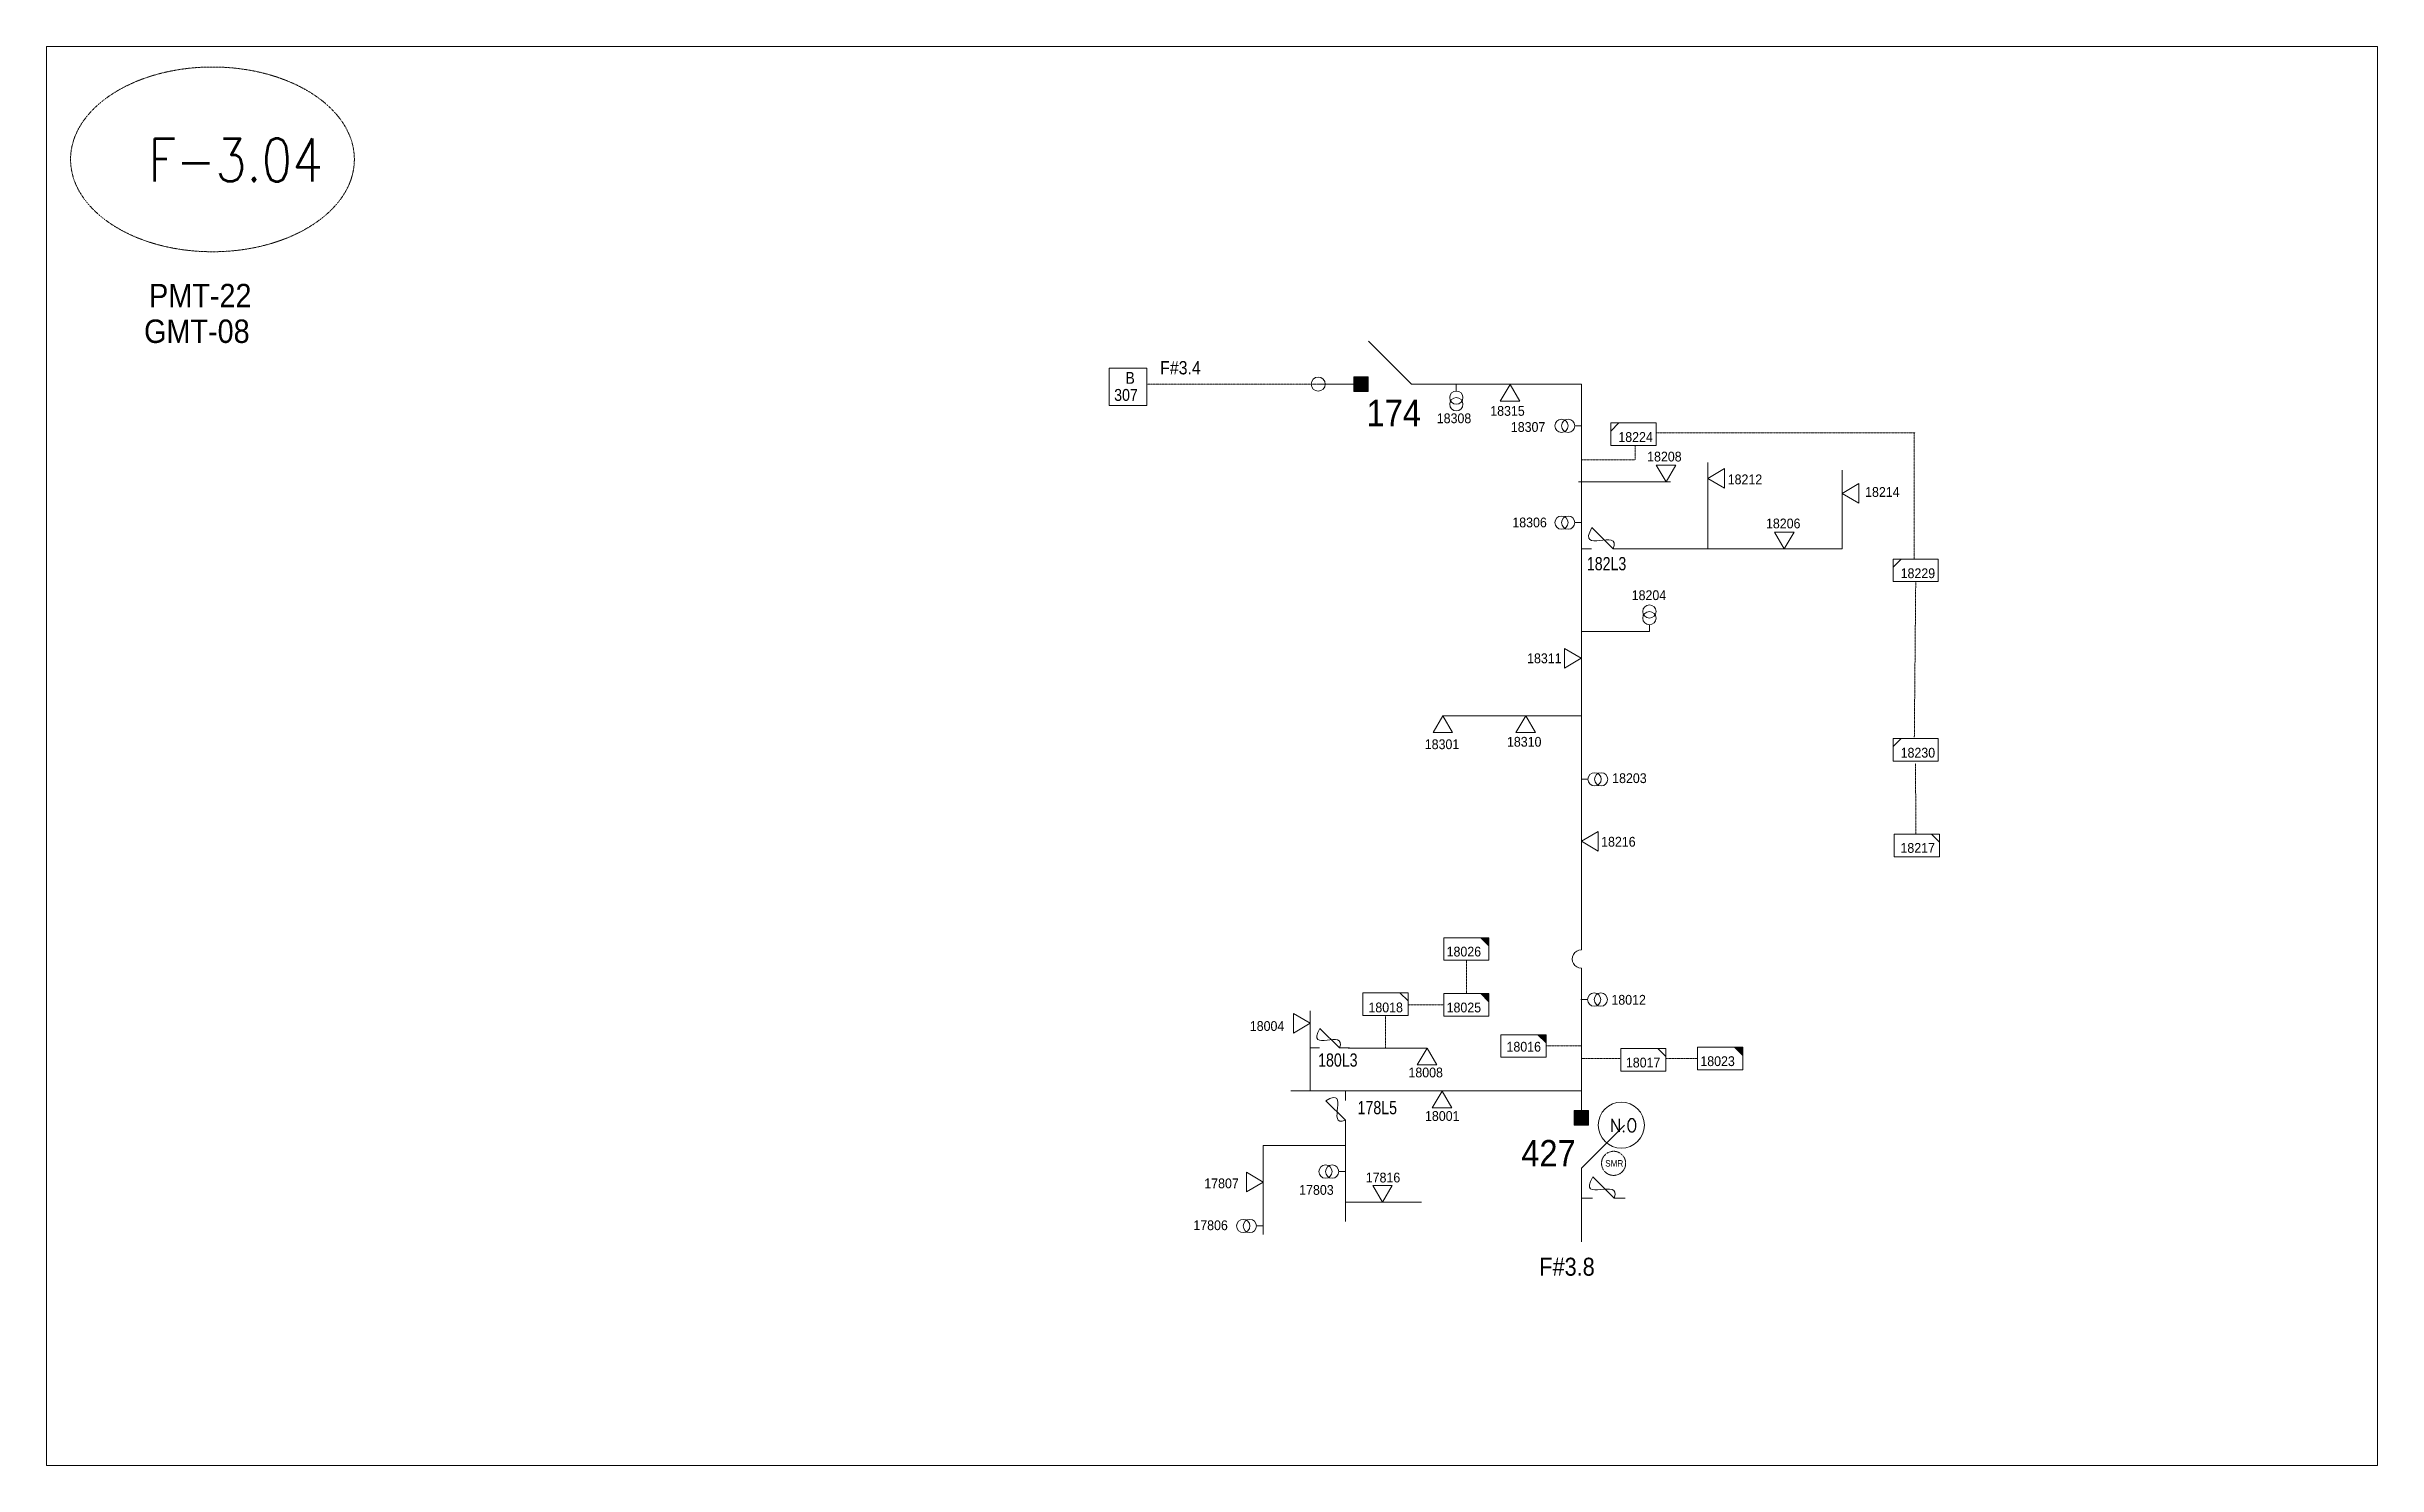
# Model space of a CAD drawing. Header units: metres. Extents: x 65984 to 144644, y -19036 to 23726.
# Drawn here: x 111666 to 112546, y 13553 to 14089 of the extents above; entities that cross this region are included whole.
import ezdxf
from ezdxf.enums import TextEntityAlignment as Align

# ---------------------------------------------------------------- set-up
doc = ezdxf.new("R2010")
doc.units = ezdxf.units.M
doc.header["$MEASUREMENT"] = 0
doc.linetypes.add('DGN Style 3', pattern=[0.013877, 0, -0.013877])
doc.layers.get('0').update_dxf_attribs({"color": 95, "lineweight": 40})
for name, color, linetype, lineweight in [('ABS', 7, 'Continuous', 40), ('ABS NUMBER', 112, 'Continuous', 30), ('d_eos no', 121, 'Continuous', 40), ('d_fco', 5, 'Continuous', 40), ('d_fco text', 95, 'Continuous', 40), ('d_oh branch', 94, 'Continuous', 40), ('d_tf', 1, 'Continuous', 40), ('d_tf no', 6, 'Continuous', 40), ('d_tf_200', 1, 'Continuous', 40), ('d_ug cable', 95, 'Continuous', 40), ('FDR  1  05', 172, 'Continuous', 40), ('fedr no', 95, 'Continuous', 40), ('GRID STATION 01', 7, 'Continuous', 40), ('O H MAIN FEEDER', 4, 'Continuous', 100), ('SW N O', 114, 'Continuous', 30)]:
    doc.layers.add(name, color=color, linetype=linetype, lineweight=lineweight)
doc.styles.add('Style-Arial', font='arial.ttf')
doc.styles.add('Style-msdefault', font='msdefault.shx')
doc.styles.add('Style-STANDARD', font='STANDARD.shx')

msp = doc.modelspace()

# ---------------------------------------------------------------- texts
at = {"layer": 'ABS NUMBER', "color": 7, "lineweight": 13, "style": 'Style-Arial', "width": 0.88}
msp.add_text('174', height=10, dxfattribs=at).set_placement((112185.09, 13955.87), align=Align.TOP_RIGHT)
at = {"layer": 'ABS NUMBER', "color": 2, "lineweight": 13, "style": 'Style-Arial', "width": 0.88}
msp.add_text('427', height=10, dxfattribs=at).set_placement((112243.5, 13676.32), align=Align.TOP_RIGHT)
at = {"layer": 'd_eos no', "color": 7, "linetype": 'Continuous', "lineweight": 13, "style": 'Style-Arial', "width": 0.88}
for s, p in [('PMT-22', (111704.93, 13999.64)), ('GMT-08', (111703.03, 13986.17))]:
    msp.add_text(s, height=8.843, dxfattribs=at).set_placement(p, align=Align.TOP_LEFT)
at = {"layer": 'd_fco text', "color": 111, "linetype": 'Continuous', "lineweight": 13, "style": 'Style-msdefault', "width": 0.8}
msp.add_text('182L3', height=5, dxfattribs=at).set_placement((112247.74, 13891.47))
for s, p in [('180L3', (112161.15, 13704.01)), ('178L5', (112176.05, 13686.05))]:
    msp.add_text(s, height=5, dxfattribs=at).set_placement(p, align=Align.RIGHT)
at = {"layer": 'd_tf no', "color": 111, "linetype": 'Continuous', "lineweight": 13, "style": 'Style-msdefault', "width": 0.945946}
for s, p in [('18308', (112191.07, 13950.72)), ('18315', (112211.26, 13953.51)), ('18307', (112219.04, 13947.43)), ('18208', (112270.49, 13936.26)), ('18212', (112300.91, 13927.65)), ('18214', (112352.78, 13922.89)), ('18306', (112219.6, 13911.38)), ('18206', (112315.36, 13911)), ('18204', (112264.66, 13883.91)), ('18311', (112225.17, 13860.07)), ('18301', (112186.54, 13827.62)), ('18310', (112217.57, 13828.55)), ('18203', (112257.29, 13814.81)), ('18216', (112253.12, 13790.8)), ('18217', (112366.13, 13788.47)), ('18026', (112194.79, 13749.32)), ('18018', (112165.27, 13728.23)), ('18025', (112194.79, 13728.21)), ('18012', (112257, 13731.11)), ('18004', (112120.49, 13721.21)), ('18016', (112217.4, 13713.39)), ('18017', (112262.47, 13707.42)), ('18023', (112290.58, 13707.94)), ('17807', (112103.3, 13661.79)), ('17803', (112139.13, 13659.31)), ('17816', (112164.26, 13663.98)), ('17806', (112099.17, 13645.97))]:
    msp.add_text(s, height=3.7, dxfattribs=at).set_placement(p, align=Align.TOP_LEFT)
for s, p in [('18224', (112272.64, 13943.64)), ('18229', (112379.21, 13892.2)), ('18230', (112379.21, 13824.43))]:
    msp.add_text(s, height=3.7, dxfattribs=at).set_placement(p, align=Align.TOP_RIGHT)
for s, p in [('18008', (112180.38, 13699.96)), ('18001', (112186.63, 13683.53))]:
    msp.add_text(s, height=3.7, dxfattribs=at).set_placement(p)
at = {"layer": 'd_tf no', "color": 1, "linetype": 'Continuous', "lineweight": 40, "style": 'Style-msdefault', "width": 0.945946}
msp.add_text('SMR', height=2.428, dxfattribs=at).set_placement((112254.65, 13668.71), align=Align.TOP_LEFT)
at = {"layer": 'fedr no', "color": 6, "linetype": 'Continuous', "lineweight": 13, "style": 'Style-STANDARD', "width": 0.909091}
msp.add_text('F-3.04', height=16.256, dxfattribs=at).set_placement((111737.59, 14046.44), align=Align.MIDDLE_CENTER)
at = {"layer": 'GRID STATION 01', "linetype": 'Continuous', "lineweight": 13, "style": 'Style-msdefault'}
for s, height, width, p in [('B', 4.5, 0.888889, (112073.51, 13966.39)), ('F#3.4', 5, 0.9, (112086.6, 13970.46)), ('307', 4.5, 0.888889, (112069.28, 13959.94))]:
    msp.add_text(s, height=height, dxfattribs=dict(at, width=width)).set_placement(p, align=Align.TOP_LEFT)
at = {"layer": 'GRID STATION 01', "color": 2, "linetype": 'Continuous', "lineweight": 13, "style": 'Style-msdefault', "width": 0.9}
msp.add_text('F#3.8', height=6.792, dxfattribs=at).set_placement((112229.8, 13631.86), align=Align.TOP_LEFT)

# ---------------------------------------------------------------- blocks, each defined once
blk = doc.blocks.new('ABS2_1_1')
at = {"color": 0, "linetype": 'ByBlock', "lineweight": -2, "ltscale": 500}
for q in [(-29900, 43500), (0, 0)]:
    blk.add_line((0, 13600), q, dxfattribs=at)
at = {"color": 0, "linetype": 'ByBlock', "lineweight": -2, "ltscale": 500, "flags": 128}
for points in [[(5000, 43600), (-5000, 43600), (-5000, 53600), (5000, 53600)], [(3791, 49653), (3791, 49653), (3791, 49653)]]:
    blk.add_lwpolyline(points, close=True, dxfattribs=at)
at = {"color": 0, "linetype": 'ByBlock', "lineweight": -2, "ltscale": 500}
for points in [[(5000, 43600), (-5000, 43600), (5000, 53600), (-5000, 53600)], [(3791, 49653), (3791, 49653), (3791, 49653)]]:
    blk.add_solid(points, dxfattribs=at)
blk = doc.blocks.new('TFU_122')
at = {"layer": 'd_tf_200', "color": 111, "linetype": 'Continuous', "lineweight": 13}
blk.add_line((0, 10), (0, 0), dxfattribs=at)
at = {"layer": 'd_tf_200', "color": 111, "linetype": 'Continuous', "lineweight": 13, "extrusion": (0, 0, -1)}
for centre in [(0, 30), (0, 20)]:
    blk.add_circle(centre, 10, dxfattribs=at)
blk = doc.blocks.new('TF_8')
at = {"color": 0, "linetype": 'ByBlock', "lineweight": -2}
blk.add_line((6.3, 4.95), (9.9, 1.35), dxfattribs=at)
blk.add_3dface([(-10.1, 4.95), (9.9, 4.95), (9.9, -5.05), (-10.1, -5.05)], dxfattribs=at)
blk = doc.blocks.new('*U1175')
at = {"layer": 'd_fco', "color": 111, "linetype": 'Continuous', "lineweight": 13}
blk.add_line((-4.6, 4.2), (-10.1, 4.2), dxfattribs=at)
at = {"layer": 'd_fco', "color": 111, "linetype": 'Continuous', "lineweight": 13, "extrusion": (0, 0, -1), "flags": 128}
blk.add_lwpolyline([(-13, 4.2), (-7.1, 4.2), (4.4, -7.3)], dxfattribs=at)
at = {"layer": 'd_fco', "color": 111, "linetype": 'Continuous', "lineweight": 13}
blk.add_open_spline([(-4.4, -7.3), (-13, 7.7), (11.6, -7.7), (7.1, 4.2)], degree=3, dxfattribs=at)
blk = doc.blocks.new('exist.us-1000kva')
at = {"color": 0, "linetype": 'ByBlock', "lineweight": -2, "flags": 128}
blk.add_lwpolyline([(40, 12.9), (32.8, 20), (40, 20)], close=True, dxfattribs=at)
at = {"color": 0, "linetype": 'ByBlock', "lineweight": -2, "extrusion": (0, 0, -1)}
blk.add_solid([(-40, 12.9), (-32.8, 20), (-40, 20)], dxfattribs=at)
at = {"color": 0, "linetype": 'ByBlock', "lineweight": -2, "xscale": 2, "yscale": 2}
blk.add_blockref('TF_8', (20.2, 10.1), dxfattribs=at)
blk = doc.blocks.new('*U1377')
at = {"layer": 'SW N O', "color": 3, "lineweight": 13, "ltscale": 0.426762}
blk.add_circle((0, 0), 16.8, dxfattribs=at)
at = {"layer": 'SW N O', "color": 3, "lineweight": 13, "style": 'Style-STANDARD'}
blk.add_text('N.O', height=9.6, dxfattribs=at).set_placement((1.7, -0.2), align=Align.MIDDLE_CENTER)
blk = doc.blocks.new('TRA1_1033')
at = {"layer": 'd_tf', "color": 111, "linetype": 'Continuous', "lineweight": 13, "ltscale": 0.000236361, "flags": 128}
blk.add_lwpolyline([(10, -17), (0, 0), (-10, -17)], close=True, dxfattribs=at)
blk = doc.blocks.new('TRA1_1032')
at = {"layer": 'd_tf', "color": 111, "linetype": 'Continuous', "lineweight": 13, "ltscale": 0.000236361, "xscale": 1.000046566207833, "yscale": 1.000046566207833, "zscale": 1.000046566207833, "rotation": 180}
blk.add_blockref('TRA1_1033', (0, 0), dxfattribs=at)
blk = doc.blocks.new('*U2828')
at = {"layer": 'FDR  1  05', "color": 111, "linetype": 'Continuous', "lineweight": 13, "extrusion": (0, 0, -1), "flags": 128}
blk.add_lwpolyline([(-8.53, 4.26), (-8.53, 1.19), (-5.45, 4.26)], dxfattribs=at)
blk.add_lwpolyline([(-5.45, 4.26), (-8.53, 4.26), (-8.53, 1.19)], close=True, dxfattribs=at)
at = {"layer": 'FDR  1  05', "color": 111, "linetype": 'Continuous', "lineweight": 13, "extrusion": (0, 0, -1), "xscale": 0.8535245333131425, "yscale": -0.8535245333131425, "zscale": 0.4267622666565712, "rotation": 180}
blk.add_blockref('TF_8', (-0.08, 0.04), dxfattribs=at)

# ---------------------------------------------------------------- linework, layer by layer
at = {"layer": 'd_oh branch', "color": 111, "linetype": 'Continuous', "lineweight": 13}
for p, q in [((112293.39, 13932.2), (112293.39, 13899.53)), ((112244.55, 13924.87), (112279.26, 13924.87)), ((112344.09, 13899.53), (112344.09, 13929.32)), ((112261.85, 13899.53), (112344.09, 13899.53)), ((112245.65, 13868.4), (112271.4, 13868.4)), ((112224.64, 13836.55), (112193.34, 13836.55)), ((112224.64, 13836.55), (112245.65, 13836.55)), ((112143.24, 13725.08), (112143.24, 13694.85)), ((112157.56, 13711.04), (112187.36, 13711.04)), ((112136.01, 13694.85), (112245.65, 13694.85)), ((112156.57, 13682.73), (112156.57, 13645.53)), ((112125.51, 13674.28), (112156.57, 13674.28)), ((112125.51, 13674.28), (112125.51, 13640.68)), ((112185.28, 13652.8), (112156.57, 13652.8))]:
    msp.add_line(p, q, dxfattribs=at)
at = {"layer": 'd_ug cable', "color": 111, "linetype": 'DGN Style 3', "lineweight": 13}
for p, q in [((112273.83, 13943.33), (112371.74, 13943.33)), ((112371.36, 13943.12), (112371.36, 13895.83)), ((112371.89, 13887.18), (112371.36, 13828.4)), ((112371.89, 13791.84), (112371.85, 13818.58)), ((112202.24, 13731.59), (112202.24, 13744.17)), ((112180.23, 13727.32), (112193.7, 13727.32)), ((112171.69, 13723.14), (112171.69, 13711.04)), ((112245.65, 13707.06), (112260.52, 13707.06)), ((112277.64, 13707.06), (112289.4, 13707.06))]:
    msp.add_line(p, q, dxfattribs=at)
at = {"layer": 'd_ug cable', "color": 111, "linetype": 'DGN Style 3', "lineweight": 13, "flags": 128}
for points in [[(112146.32, 13961.77), (112081.63, 13961.77)], [(112266.02, 13938.61), (112266.02, 13933.19), (112245.65, 13933.19)], [(112232.34, 13711.83), (112245.65, 13711.83)]]:
    msp.add_lwpolyline(points, dxfattribs=at)
at = {"layer": 'd_ug cable', "color": 2, "linetype": 'DGN Style 3', "lineweight": 13}
msp.add_circle((112257.82, 13667.5), 4.56, dxfattribs=at)
at = {"layer": 'fedr no', "color": 82, "linetype": 'DGN Style 3', "lineweight": 13, "true_color": 0x1dc70e}
msp.add_ellipse((111728.85, 14046.65), major_axis=(53.57, 0), ratio=0.651175, dxfattribs=at)
at = {"layer": 'GRID STATION 01', "color": 1, "lineweight": 13, "ltscale": 0.379284, "flags": 128}
msp.add_lwpolyline([(112081.63, 13967.86), (112067.44, 13967.86), (112067.44, 13953.67), (112081.63, 13953.67)], close=True, dxfattribs=at)
at = {"layer": 'O H MAIN FEEDER', "color": 111, "lineweight": 13, "ltscale": 30}
for p, q in [((112161.2, 13961.77), (112145.94, 13961.77)), ((112245.65, 13687.65), (112245.65, 13741.26)), ((112245.65, 13637.9), (112245.65, 13662.25))]:
    msp.add_line(p, q, dxfattribs=at)
at = {"layer": 'O H MAIN FEEDER', "color": 140, "linetype": 'Continuous', "lineweight": 13, "flags": 128}
msp.add_lwpolyline([(111666.24, 14089.24), (112546.18, 14089.24), (112546.18, 13553.43), (111666.24, 13553.43)], close=True, dxfattribs=at)
at = {"layer": 'O H MAIN FEEDER', "color": 111, "lineweight": 13, "ltscale": 30, "flags": 128}
msp.add_lwpolyline([(112245.65, 13748.16), (112245.65, 13961.77), (112185.23, 13961.77)], dxfattribs=at)
at = {"layer": 'O H MAIN FEEDER', "color": 111, "lineweight": 13, "ltscale": 0.488306}
msp.add_circle((112146.32, 13961.77), 2.66, dxfattribs=at)
msp.add_arc((112245.63, 13744.66), 3.43, 89.72593, 270.27406, dxfattribs=at)

# ---------------------------------------------------------------- block references
at = {"layer": 'ABS', "color": 7, "linetype": 'Continuous', "lineweight": 13, "ltscale": 0.812883, "xscale": 0.0005446322480400586, "yscale": -0.000544632248040059, "zscale": 0.000360672857092237, "rotation": 270.0000071993246}
msp.add_blockref('ABS2_1_1', (112188.93, 13961.77), dxfattribs=at)
at = {"layer": 'ABS', "color": 2, "linetype": 'Continuous', "lineweight": 13, "ltscale": 0.812883, "xscale": 0.0005446322480400586, "yscale": -0.000544632248040059, "zscale": 0.000360672857092237, "rotation": 180.0000071993245}
msp.add_blockref('ABS2_1_1', (112245.65, 13658.22), dxfattribs=at)
at = {"layer": 'd_fco', "color": 111, "linetype": 'Continuous', "lineweight": 13, "extrusion": (0, 0, -1), "rotation": 180.0000000006002}
for p, xscale, yscale, zscale in [((-112252.74, 13902.48), 0.7, 0.7, 0.7), ((-112149.76, 13713.78), 0.643435356248278, 0.643435356248278, 0.643435356248278), ((-112253.04, 13657.3), 0.7, 0.7, 0.7)]:
    msp.add_blockref('*U1175', p, dxfattribs=dict(at, xscale=xscale, yscale=yscale, zscale=zscale))
at = {"layer": 'd_fco', "color": 111, "linetype": 'Continuous', "lineweight": 13, "xscale": 0.643435356248278, "yscale": 0.643435356248278, "zscale": 0.643435356248278, "rotation": 270.0000000006002}
msp.add_blockref('*U1175', (112153.86, 13688.33), dxfattribs=at)
at = {"layer": 'd_tf', "color": 111, "linetype": 'Continuous', "lineweight": 13, "ltscale": 0.000236361, "xscale": 0.37, "yscale": 0.37, "zscale": 0.37}
for p, rotation in [((112218.74, 13961.62), 180), ((112277.62, 13924.88), 359.9999999999999), ((112293.4, 13926.18), 269.9999999999999), ((112344.1, 13920.49), 269.9999999999999), ((112322.27, 13899.53), 359.9999999999999), ((112193.35, 13836.55), 180), ((112224.65, 13836.55), 180), ((112245.65, 13789.12), 270), ((112170.58, 13652.81), 359.9999999999999)]:
    msp.add_blockref('TRA1_1032', p, dxfattribs=dict(at, rotation=rotation))
at = {"layer": 'd_tf', "color": 111, "linetype": 'Continuous', "lineweight": 13, "ltscale": 0.000236361, "extrusion": (0, 0, -1), "xscale": 0.37, "yscale": 0.37, "zscale": 0.37}
for p, rotation in [((-112245.64, 13858.24), 269.9999999999999), ((-112143.23, 13720.38), 269.9999999999999), ((-112187.38, 13711.03), 180), ((-112193.07, 13694.78), 180), ((-112125.5, 13660.42), 269.9999999999999)]:
    msp.add_blockref('TRA1_1032', p, dxfattribs=dict(at, rotation=rotation))
at = {"layer": 'd_tf_200', "color": 111, "linetype": 'Continuous', "lineweight": 13, "extrusion": (0, 0, -1), "xscale": 0.25, "yscale": 0.25, "zscale": 0.25}
for p, rotation in [((-112198.45, 13961.67), 179.9999999999999), ((-112245.65, 13946.03), 269.9999999999999), ((-112245.65, 13909.47), 269.9999999999999), ((-112271.35, 13868.4), 359.9999999999999), ((-112156.57, 13664.39), 269.9999999999999), ((-112125.51, 13643.84), 269.9999999999999)]:
    msp.add_blockref('TFU_122', p, dxfattribs=dict(at, rotation=rotation))
at = {"layer": 'd_tf_200', "color": 111, "linetype": 'Continuous', "lineweight": 13, "xscale": 0.25, "yscale": 0.25, "zscale": 0.25, "rotation": 269.9999999999999}
for p in [(112245.65, 13812.54), (112245.51, 13729.34)]:
    msp.add_blockref('TFU_122', p, dxfattribs=at)
at = {"layer": 'FDR  1  05', "color": 111, "linetype": 'Continuous', "lineweight": 13, "extrusion": (0, 0, -1)}
for p in [(-112265.31, 13942.88), (-112371.88, 13891.45), (-112371.88, 13823.68)]:
    msp.add_blockref('*U2828', p, dxfattribs=at)
at = {"layer": 'FDR  1  05', "color": 111, "linetype": 'Continuous', "lineweight": 13, "zscale": 0.4267622666565712, "rotation": 359.9999999999999}
for name, p, xscale, yscale in [('TF_8', (112372.42, 13787.62), 0.8535245333131425, 0.8535245333131425), ('exist.us-1000kva', (112193.7, 13744.17), 0.4267622666565712, 0.4267622666565712), ('TF_8', (112171.78, 13727.67), 0.8535245333131425, 0.8535245333131425), ('exist.us-1000kva', (112193.7, 13723.05), 0.4267622666565712, 0.4267622666565712), ('exist.us-1000kva', (112215.27, 13707.56), 0.4267622666565712, 0.4267622666565712), ('TF_8', (112269.15, 13706.64), 0.8535245333131425, 0.8535245333131425), ('exist.us-1000kva', (112289.49, 13702.78), 0.4267622666565712, 0.4267622666565712)]:
    msp.add_blockref(name, p, dxfattribs=dict(at, xscale=xscale, yscale=yscale))
at = {"layer": 'SW N O', "color": 3, "lineweight": 13, "xscale": 0.5178658756060198, "yscale": 0.5178658756060198, "zscale": 0.5178658756060198}
msp.add_blockref('*U1377', (112260.74, 13681.94), dxfattribs=at)

msp.set_redraw_order([(e.dxf.handle, doc.entitydb.next_handle()) for e in msp.query("TEXT MTEXT ATTDEF DIMENSION ARC_DIMENSION")])  # texts and dimensions are drawn at this point

doc.saveas('drawing.dxf')
